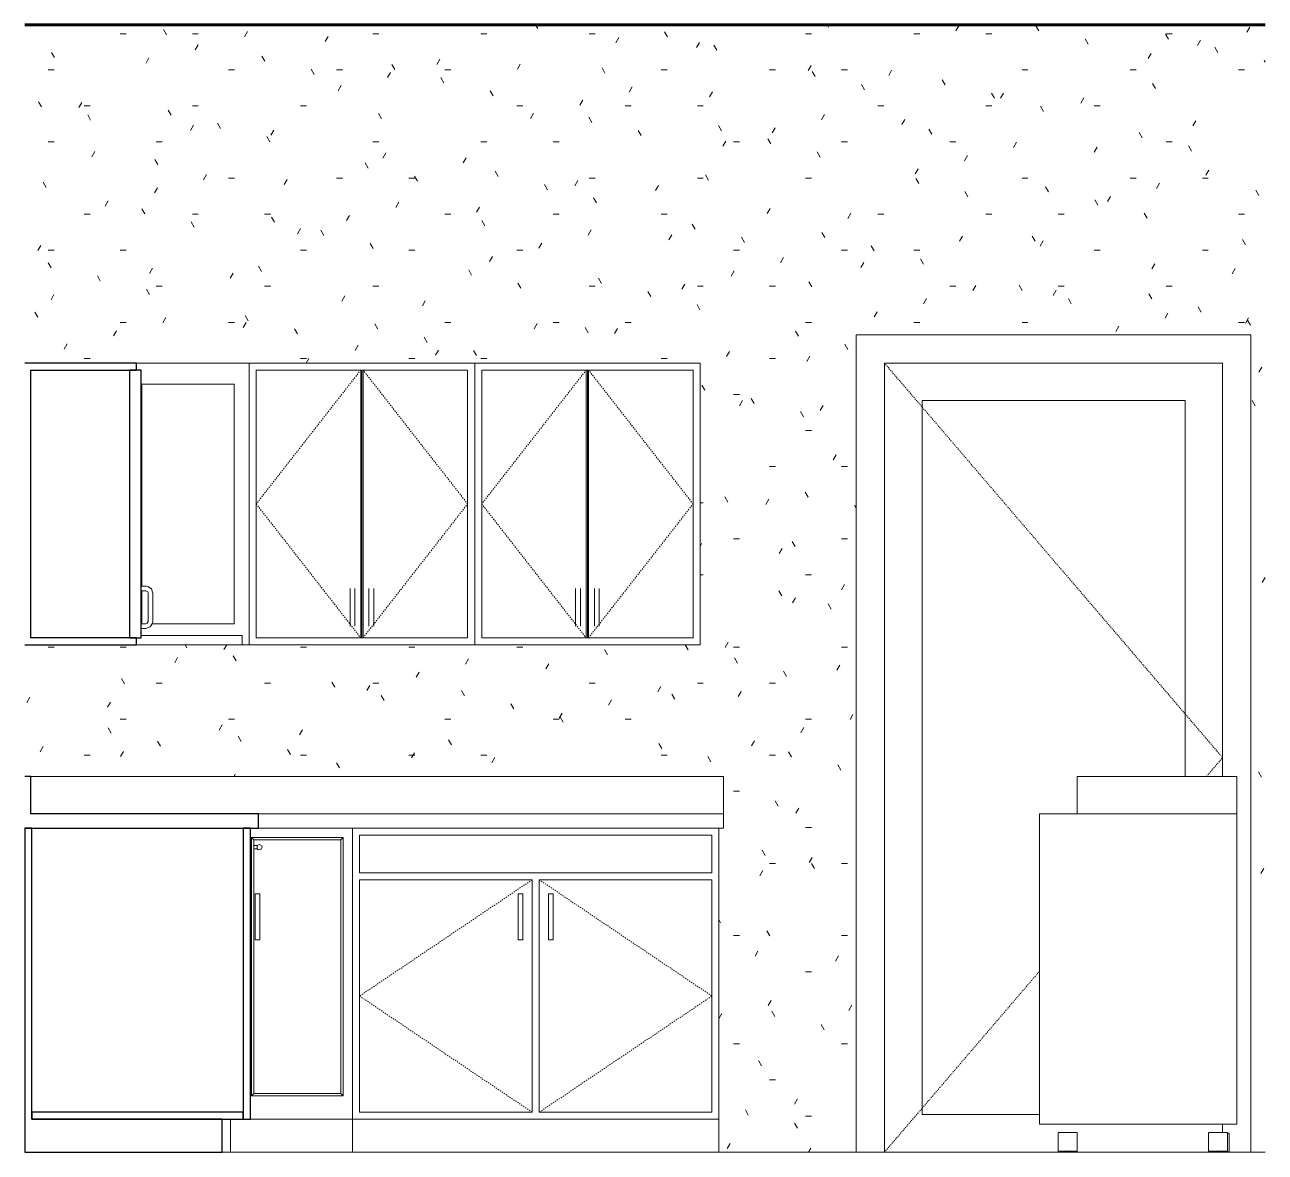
# Model space of a CAD drawing. Header units: inches. Extents: x -1667 to 6650, y -30 to 273.
# Drawn here: x 3081.1 to 3213.2, y 0 to 120 of the extents above; entities that cross this region are included whole.
import ezdxf

# ---------------------------------------------------------------- set-up
doc = ezdxf.new("R2010")
doc.units = ezdxf.units.IN
doc.header["$MEASUREMENT"] = 0
for name, pattern in [('Dash', [0.25, 0.125, -0.125]), ('Dash 1_16_', [0.125, 0.0625, -0.0625]), ('Overhead', [0.15625, 0.09375, -0.0625])]:
    doc.linetypes.add(name, pattern=pattern)
for name, color, linetype, lineweight in [('A-CLNG', 13, 'Continuous', 18), ('A-DOOR', 31, 'Continuous', 18), ('A-DOOR-FRAM', 31, 'Continuous', 9), ('A-DOOR-GLAZ', 31, 'Continuous', 9), ('A-WALL-PATT', 111, 'Continuous', 18), ('C-BLDG-PADS', 91, 'Continuous', 9), ('Q-CASE', 31, 'Continuous', 9), ('Q-SPCQ', 91, 'Continuous', 9)]:
    doc.layers.add(name, color=color, linetype=linetype, lineweight=lineweight)

# ---------------------------------------------------------------- blocks, each defined once
blk = doc.blocks.new('Open Source Metal Building_Exterior_rvt-12-COPY ROOM - NORTH ELEVATION')
at = {"layer": 'C-BLDG-PADS', "color": 250, "lineweight": 18}
blk.add_line((1584.94, 0), (1452.89, 0), dxfattribs=at)
blk = doc.blocks.new('Single-Glass 1 - 36_ x 84_-564710-COPY ROOM - NORTH ELEVATION')
at = {"layer": 'A-DOOR', "linetype": 'Dash 1_16_', "lineweight": 9}
for p, q in [((1544.4, 84), (1580.4, 42)), ((1578.69, 40), (1580.4, 42)), ((1544.4, 0), (1560.9, 19.25))]:
    blk.add_line(p, q, dxfattribs=at)
at = {"layer": 'A-DOOR', "lineweight": 9}
for p, q in [((1548.4, 80), (1576.4, 80)), ((1548.4, 4), (1548.4, 80)), ((1576.4, 80), (1576.4, 40)), ((1560.9, 4), (1548.4, 4))]:
    blk.add_line(p, q, dxfattribs=at)
at = {"layer": 'A-DOOR-FRAM'}
for p, q in [((1583.4, 87), (1541.4, 87)), ((1541.4, 87), (1541.4, 0)), ((1583.4, 0), (1583.4, 87)), ((1544.4, 0), (1544.4, 84)), ((1544.4, 84), (1580.4, 84)), ((1580.4, 84), (1580.4, 40)), ((1580.4, 3), (1580.4, 2.07)), ((1580.4, 0.05), (1580.4, 0))]:
    blk.add_line(p, q, dxfattribs=at)
at = {"layer": 'A-DOOR-GLAZ'}
for p, q in [((1548.4, 80), (1548.4, 4)), ((1576.4, 80), (1548.4, 80)), ((1576.4, 80), (1576.4, 40)), ((1560.9, 4), (1548.4, 4))]:
    blk.add_line(p, q, dxfattribs=at)
blk = doc.blocks.new('Counter Top-L Shaped 2 - 24_ Depth-622807-COPY ROOM - NORTH ELEVATION')
at = {"layer": 'Q-CASE', "lineweight": 30}
for p, q in [((1453.53, 40), (1452.89, 40)), ((1453.53, 36), (1453.53, 40)), ((1477.78, 36), (1453.53, 36)), ((1477.78, 34.5), (1477.78, 36)), ((1452.89, 34.5), (1477.78, 34.5))]:
    blk.add_line(p, q, dxfattribs=at)
at = {"layer": 'Q-CASE'}
for p, q in [((1453.53, 40), (1527.28, 40)), ((1527.28, 40), (1527.28, 36)), ((1477.78, 36), (1527.28, 36)), ((1527.28, 34.5), (1527.28, 36)), ((1527.28, 34.5), (1477.78, 34.5))]:
    blk.add_line(p, q, dxfattribs=at)
blk = doc.blocks.new('Upper Cabinet-Corner Unit-Wall - 12_ Depth-585578-COPY ROOM - NORTH ELEVATION')
at = {"layer": 'Q-CASE'}
for p, q in [((1464.78, 84), (1476.78, 84)), ((1476.78, 84), (1476.78, 54)), ((1465.28, 81.75), (1465.34, 81.75)), ((1465.34, 81.75), (1475.16, 81.75)), ((1465.34, 81.75), (1465.34, 60.25)), ((1475.16, 56.25), (1475.16, 81.75)), ((1465.34, 59.75), (1465.34, 56.25)), ((1475.16, 56.25), (1466.42, 56.25)), ((1465.28, 55), (1476.03, 55)), ((1476.03, 55), (1476.03, 54)), ((1476.03, 54), (1464.78, 54)), ((1476.78, 54), (1464.78, 54))]:
    blk.add_line(p, q, dxfattribs=at)
at = {"layer": 'Q-CASE', "linetype": 'Overhead'}
blk.add_line((1476.78, 54), (1464.78, 54), dxfattribs=at)
blk = doc.blocks.new('Upper Cabinet-Double Door-Wall - 24_-583922-COPY ROOM - NORTH ELEVATION')
at = {"layer": 'Q-CASE'}
for p, q in [((1465.78, 60.25), (1465.28, 60.25)), ((1465.28, 59.75), (1465.78, 59.75)), ((1465.79, 59.74), (1465.97, 59.65)), ((1466.03, 59.5), (1466.03, 56.5)), ((1466.53, 56.5), (1466.53, 59.5)), ((1465.78, 56.25), (1465.28, 56.25)), ((1465.28, 55.75), (1465.78, 55.75)), ((1466.03, 56.5), (1465.92, 56.31))]:
    blk.add_line(p, q, dxfattribs=at)
at = {"layer": 'Q-CASE', "flags": 128}
for points in [[(1466.53, 59.5), (1466.37, 59.96), (1465.97, 60.23), (1465.78, 60.25)], [(1466.19, 60.08), (1465.97, 60.23), (1465.78, 60.25)], [(1465.78, 59.75), (1465.99, 59.64), (1466.03, 59.5)], [(1466.53, 59.5), (1466.37, 59.96), (1466.33, 59.99)], [(1465.78, 55.75), (1466.24, 55.91), (1466.5, 56.31), (1466.53, 56.5)], [(1466.03, 56.5), (1465.91, 56.29), (1465.78, 56.25)], [(1465.78, 55.75), (1466.24, 55.91), (1466.27, 55.95)], [(1466.36, 56.09), (1466.5, 56.31), (1466.53, 56.5)]]:
    blk.add_lwpolyline(points, dxfattribs=at)
blk = doc.blocks.new('Upper Cabinet-Double Door-Wall - 24_-V27-COPY ROOM - NORTH ELEVATION')
at = {"layer": 'Q-CASE', "lineweight": 30}
for p, q in [((1464.78, 84), (1452.89, 84)), ((1453.53, 54.75), (1453.53, 83.25)), ((1453.53, 83.25), (1464.78, 83.25)), ((1465.28, 83.25), (1464.03, 83.25)), ((1464.03, 83.25), (1464.03, 54.75)), ((1464.78, 83.25), (1464.78, 84)), ((1465.28, 54.75), (1465.28, 83.25)), ((1464.78, 54.75), (1453.53, 54.75)), ((1464.03, 54.75), (1465.28, 54.75)), ((1464.78, 54), (1464.78, 54.75)), ((1452.89, 54), (1464.78, 54))]:
    blk.add_line(p, q, dxfattribs=at)
blk = doc.blocks.new('Upper Cabinet-Double Door-Wall - 24_-V28-COPY ROOM - NORTH ELEVATION')
at = {"layer": 'Q-CASE'}
for p, q in [((1500.78, 84), (1476.78, 84)), ((1476.78, 84), (1476.78, 54)), ((1488.65, 83.25), (1477.53, 83.25)), ((1477.53, 83.25), (1477.53, 54.75)), ((1488.65, 83.25), (1488.9, 83.25)), ((1488.65, 54.75), (1488.65, 83.25)), ((1488.78, 83.25), (1488.78, 54.75)), ((1488.9, 83.25), (1488.9, 54.75)), ((1500.03, 83.25), (1488.9, 83.25)), ((1500.03, 54.75), (1500.03, 83.25)), ((1500.78, 54), (1500.78, 84)), ((1487.53, 59.5), (1487.53, 56.5)), ((1488.03, 56.5), (1488.03, 59.5)), ((1489.53, 59.5), (1489.53, 56.5)), ((1490.03, 56.5), (1490.03, 59.5)), ((1477.53, 54.75), (1488.65, 54.75)), ((1488.9, 54.75), (1488.65, 54.75)), ((1488.9, 54.75), (1500.03, 54.75)), ((1476.78, 54), (1500.78, 54))]:
    blk.add_line(p, q, dxfattribs=at)
at = {"layer": 'Q-CASE', "linetype": 'Dash'}
for p, q in [((1488.65, 83.25), (1477.53, 69)), ((1500.03, 69), (1488.9, 83.25)), ((1477.53, 69), (1488.65, 54.75)), ((1488.9, 54.75), (1500.03, 69))]:
    blk.add_line(p, q, dxfattribs=at)
at = {"layer": 'Q-CASE', "flags": 128}
for points in [[(1487.53, 60), (1487.53, 59.85), (1487.53, 59.5)], [(1488.03, 59.5), (1488.03, 59.86), (1488.03, 60)], [(1489.53, 60), (1489.53, 59.85), (1489.53, 59.5)], [(1490.03, 59.5), (1490.03, 59.86), (1490.03, 60)], [(1487.53, 56.5), (1487.53, 56.14), (1487.53, 56)], [(1488.03, 56), (1488.03, 56.15), (1488.03, 56.5)], [(1489.53, 56.5), (1489.53, 56.14), (1489.53, 56)], [(1490.03, 56), (1490.03, 56.15), (1490.03, 56.5)]]:
    blk.add_lwpolyline(points, dxfattribs=at)
blk = doc.blocks.new('Copier-Floor - Copier-Floor-594505-COPY ROOM - NORTH ELEVATION')
at = {"layer": 'Q-SPCQ'}
for p, q in [((1564.92, 40), (1581.9, 40)), ((1564.92, 36), (1564.92, 40)), ((1581.9, 40), (1581.9, 36)), ((1560.9, 36), (1581.9, 36)), ((1560.9, 3), (1560.9, 36)), ((1581.9, 36), (1564.92, 36)), ((1581.9, 36), (1581.9, 3)), ((1581.9, 3), (1560.9, 3)), ((1564.92, 2.1), (1562.9, 2.1)), ((1564.92, 2.1), (1562.9, 2.1)), ((1564.92, 2.1), (1562.9, 2.1)), ((1564.92, 2.1), (1562.9, 2.1)), ((1562.9, 2.07), (1562.9, 2.07)), ((1562.9, 2.07), (1562.9, 2.07)), ((1562.9, 2.07), (1562.9, 2.07)), ((1562.9, 1.1), (1562.9, 2.07)), ((1564.92, 2.07), (1564.92, 2.07)), ((1564.92, 2.07), (1564.92, 2.07)), ((1564.92, 2.07), (1564.92, 2.07)), ((1564.92, 2.07), (1564.92, 1.1)), ((1580.92, 2.1), (1578.9, 2.1)), ((1580.92, 2.1), (1578.9, 2.1)), ((1578.9, 2.07), (1578.9, 2.07)), ((1578.9, 1.1), (1578.9, 2.07)), ((1580.92, 2.07), (1580.92, 2.07)), ((1580.92, 2.07), (1580.92, 1.1)), ((1581.11, 2.03), (1580.92, 2.03)), ((1581.11, 2), (1581.11, 1.03)), ((1562.9, 0.12), (1562.9, 1.1)), ((1562.9, 0.12), (1562.9, 0.12)), ((1562.9, 0.12), (1562.9, 0.12)), ((1562.9, 0.12), (1562.9, 0.12)), ((1562.9, 0.05), (1562.9, 0.1)), ((1562.9, 0.1), (1564.92, 0.1)), ((1562.9, 0.1), (1564.92, 0.1)), ((1562.9, 0.1), (1564.92, 0.1)), ((1562.9, 0.1), (1564.92, 0.1)), ((1562.9, 0.03), (1564.92, 0.03)), ((1564.92, 1.1), (1564.92, 0.12)), ((1564.92, 0.12), (1564.92, 0.12)), ((1564.92, 0.12), (1564.92, 0.12)), ((1564.92, 0.12), (1564.92, 0.12)), ((1564.92, 0.1), (1564.92, 0.05)), ((1578.9, 0.12), (1578.9, 1.1)), ((1578.9, 0.12), (1578.9, 0.12)), ((1578.9, 0.05), (1578.9, 0.1)), ((1578.9, 0.1), (1580.92, 0.1)), ((1578.9, 0.1), (1580.92, 0.1)), ((1578.9, 0.03), (1581.11, 0.03)), ((1580.92, 1.1), (1580.92, 0.12)), ((1580.92, 0.12), (1580.92, 0.12)), ((1581.11, 1.03), (1581.11, 0.05))]:
    blk.add_line(p, q, dxfattribs=at)
blk = doc.blocks.new('Base Cabinet-Double Door Sink Unit - 39_-578555-COPY ROOM - NORTH ELEVATION')
at = {"layer": 'Q-CASE'}
for p, q in [((1487.78, 34.5), (1487.78, 3.5)), ((1526.78, 3.5), (1526.78, 34.5)), ((1488.53, 29.75), (1488.53, 33.75)), ((1488.53, 33.75), (1526.03, 33.75)), ((1526.03, 33.75), (1526.03, 29.75)), ((1526.03, 29.75), (1488.53, 29.75)), ((1488.53, 4.25), (1488.53, 29)), ((1488.53, 29), (1506.9, 29)), ((1506.9, 4.25), (1506.9, 29)), ((1507.65, 29), (1526.03, 29)), ((1507.65, 4.25), (1507.65, 29)), ((1526.03, 29), (1526.03, 4.25)), ((1505.9, 27.5), (1505.4, 27.5)), ((1505.4, 27.5), (1505.4, 22.59)), ((1505.9, 22.59), (1505.9, 27.5)), ((1509.15, 27.5), (1508.65, 27.5)), ((1508.65, 27.5), (1508.65, 22.59)), ((1509.15, 22.59), (1509.15, 27.5)), ((1505.4, 22.59), (1505.9, 22.59)), ((1508.65, 22.59), (1509.15, 22.59)), ((1506.9, 4.25), (1488.53, 4.25)), ((1526.03, 4.25), (1507.65, 4.25)), ((1487.78, 3.5), (1526.78, 3.5)), ((1487.78, 0), (1487.78, 3.5)), ((1526.78, 3.5), (1526.78, 0))]:
    blk.add_line(p, q, dxfattribs=at)
at = {"layer": 'Q-CASE', "linetype": 'Dash'}
for p, q in [((1506.9, 29), (1488.53, 16.62)), ((1507.65, 29), (1526.03, 16.62)), ((1488.53, 16.62), (1506.9, 4.25)), ((1526.03, 16.62), (1507.65, 4.25))]:
    blk.add_line(p, q, dxfattribs=at)
blk = doc.blocks.new('Base Cabinet-Double Door Sink Unit - 36_-578553-COPY ROOM - NORTH ELEVATION')
at = {"layer": 'Q-CASE', "lineweight": 30}
for p, q in [((1453.65, 34.5), (1452.9, 34.5)), ((1452.9, 34.5), (1452.9, 0)), ((1453.65, 3.5), (1453.65, 34.5)), ((1476.15, 34.5), (1476.15, 3.5)), ((1476.9, 34.5), (1476.15, 34.5)), ((1476.9, 3.5), (1476.9, 34.5)), ((1476.15, 4.25), (1453.65, 4.25)), ((1453.65, 4.25), (1453.65, 3.5)), ((1476.15, 3.5), (1476.15, 4.25)), ((1473.9, 3.5), (1453.65, 3.5)), ((1453.65, 3.5), (1476.15, 3.5)), ((1473.9, 0), (1473.9, 3.5)), ((1476.15, 3.5), (1476.9, 3.5)), ((1452.9, 0), (1473.9, 0))]:
    blk.add_line(p, q, dxfattribs=at)
at = {"layer": 'Q-CASE'}
for p, q in [((1477.4, 22.59), (1477.4, 27.5)), ((1477.4, 27.5), (1477.9, 27.5)), ((1477.9, 27.5), (1477.9, 22.59)), ((1477.4, 22.59), (1477.9, 22.59))]:
    blk.add_line(p, q, dxfattribs=at)
blk = doc.blocks.new('Corner_Base_Cabinet_7113 - L - Shaped Cabinet-618934-COPY ROOM - NORTH ELEVATION')
at = {"layer": 'Q-CASE'}
for p, q in [((1487.78, 3.5), (1487.78, 34.5)), ((1476.9, 33.5), (1477.03, 33.5)), ((1477.03, 6), (1477.03, 33.5)), ((1477.28, 33.25), (1477.03, 33.5)), ((1477.03, 33.5), (1486.78, 33.5)), ((1477.28, 33.25), (1477.28, 6.25)), ((1486.53, 33.25), (1477.28, 33.25)), ((1486.78, 33.5), (1486.53, 33.25)), ((1486.53, 6.25), (1486.53, 33.25)), ((1486.78, 33.5), (1486.78, 6)), ((1477.62, 32.64), (1477.28, 32.64)), ((1477.28, 32.28), (1477.62, 32.28)), ((1477.62, 32.64), (1477.62, 32.46)), ((1477.62, 32.46), (1477.62, 32.28)), ((1476.9, 6), (1477.03, 6)), ((1477.03, 6), (1477.28, 6.25)), ((1486.78, 6), (1477.03, 6)), ((1477.28, 6.25), (1486.53, 6.25)), ((1486.78, 6), (1486.53, 6.25)), ((1474.78, 0), (1474.78, 3.5)), ((1476.9, 3.5), (1478.78, 3.5)), ((1478.78, 3.5), (1487.78, 3.5))]:
    blk.add_line(p, q, dxfattribs=at)
at = {"layer": 'Q-CASE', "flags": 128}
for points in [[(1477.62, 32.64), (1477.88, 32.76), (1478.12, 32.6), (1478.16, 32.46)], [(1478.16, 32.46), (1478.02, 32.21), (1477.73, 32.19), (1477.62, 32.28)]]:
    blk.add_lwpolyline(points, dxfattribs=at)

msp = doc.modelspace()

# ---------------------------------------------------------------- hatches: boundary and pattern name
at = {"layer": 'A-WALL-PATT', "lineweight": 9}
h = msp.add_hatch(dxfattribs=at)
h.set_pattern_fill('FP_24', color=256, style=0, pattern_type=2)
h.set_pattern_definition([(0, (1628.225, 0), (15.36, 3.84), [0.634, -10.886, 0.634, -10.886, -61.44]), (0, (1628.225, 0), (15.36, 3.84), [-23.04, 0.634, -22.406, 0.634, -10.886, -26.88]), (0, (1628.225, 0), (15.36, 3.84), [-57.6, 0.634, -7.046, 0.634, -18.566]), (120, (1633.985, 1.92), (-11.005538, 11.38215), [0.634, -10.886, 0.634, -10.886, -61.44]), (120, (1633.985, 1.92), (-11.005538, 11.38215), [-23.04, 0.634, -22.406, 0.634, -10.886, -26.88]), (120, (1633.985, 1.92), (-11.005538, 11.38215), [-57.6, 0.634, -7.046, 0.634, -18.566]), (240, (1635.905, 9.6), (-4.354462, -15.22215), [0.634, -10.886, 0.634, -10.886, -61.44]), (240, (1635.905, 9.6), (-4.354462, -15.22215), [-23.04, 0.634, -22.406, 0.634, -10.886, -26.88]), (240, (1635.905, 9.6), (-4.354462, -15.22215), [-57.6, 0.634, -7.046, 0.634, -18.566])])
h.paths.add_polyline_path([(3155, 0), (3169.63, 0), (3169.63, 87), (3211.63, 87), (3211.63, 0), (3213.16, 0), (3213.16, 120), (3081.12, 120), (3081.12, 84), (3153, 84), (3153, 54), (3081.12, 54), (3081.12, 40), (3155.5, 40), (3155.5, 34.5), (3155, 34.5), (3155, 3.5)], flags=0)

# ---------------------------------------------------------------- linework, layer by layer
at = {"layer": 'A-CLNG', "lineweight": 60}
msp.add_line((3081.12, 120), (3213.16, 120), dxfattribs=at)

# ---------------------------------------------------------------- block references
at = {"color": 90, "lineweight": 5}
msp.add_blockref('Open Source Metal Building_Exterior_rvt-12-COPY ROOM - NORTH ELEVATION', (1628.23, 0), dxfattribs=at)
at = {"layer": 'A-DOOR'}
msp.add_blockref('Single-Glass 1 - 36_ x 84_-564710-COPY ROOM - NORTH ELEVATION', (1628.23, 0), dxfattribs=at)
at = {"layer": 'Q-CASE'}
for name, p in [('Upper Cabinet-Double Door-Wall - 24_-V27-COPY ROOM - NORTH ELEVATION', (1628.23, 0)), ('Upper Cabinet-Corner Unit-Wall - 12_ Depth-585578-COPY ROOM - NORTH ELEVATION', (1628.23, 0)), ('Upper Cabinet-Double Door-Wall - 24_-V28-COPY ROOM - NORTH ELEVATION', (1628.23, 0)), ('Upper Cabinet-Double Door-Wall - 24_-V28-COPY ROOM - NORTH ELEVATION', (1652.23, 0)), ('Upper Cabinet-Double Door-Wall - 24_-583922-COPY ROOM - NORTH ELEVATION', (1628.23, 0)), ('Counter Top-L Shaped 2 - 24_ Depth-622807-COPY ROOM - NORTH ELEVATION', (1628.23, 0)), ('Base Cabinet-Double Door Sink Unit - 36_-578553-COPY ROOM - NORTH ELEVATION', (1628.23, 0)), ('Corner_Base_Cabinet_7113 - L - Shaped Cabinet-618934-COPY ROOM - NORTH ELEVATION', (1628.23, 0)), ('Base Cabinet-Double Door Sink Unit - 39_-578555-COPY ROOM - NORTH ELEVATION', (1628.23, 0))]:
    msp.add_blockref(name, p, dxfattribs=at)
at = {"layer": 'Q-SPCQ'}
msp.add_blockref('Copier-Floor - Copier-Floor-594505-COPY ROOM - NORTH ELEVATION', (1628.23, 0), dxfattribs=at)

doc.saveas('drawing.dxf')
